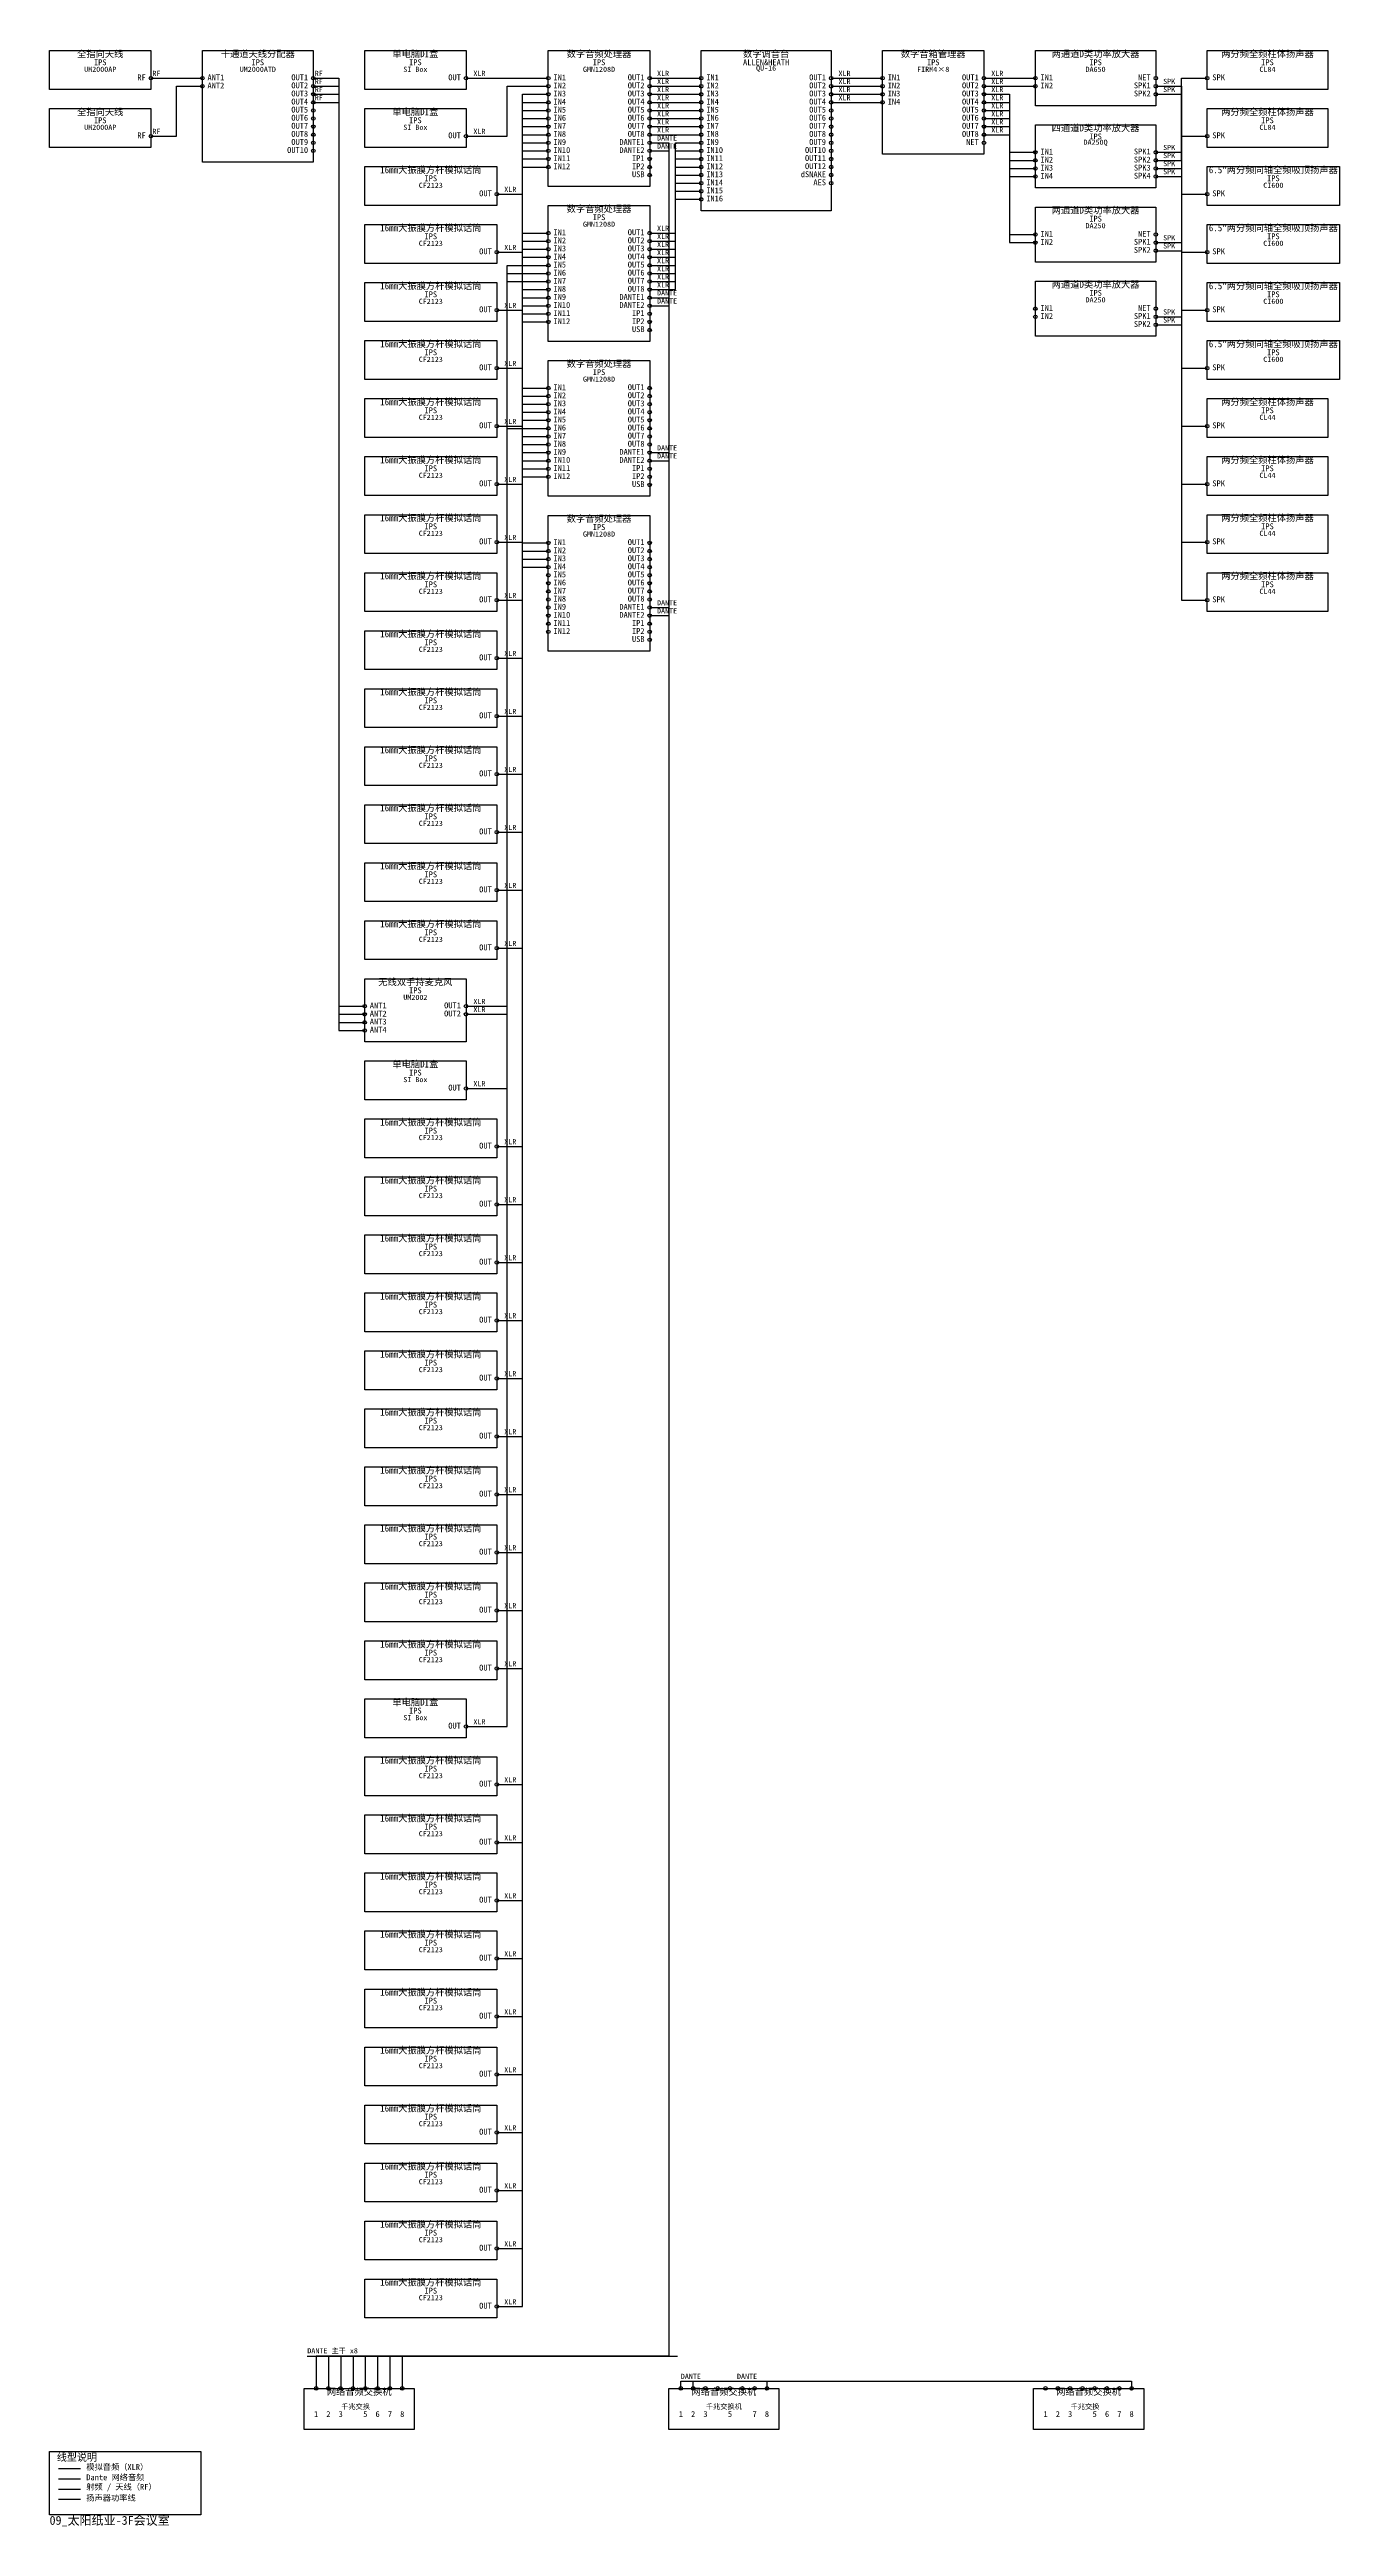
# Model space of a CAD drawing. Header units: metres. Extents: x 40 to 1796, y -3412 to -39.
import ezdxf

# ---------------------------------------------------------------- set-up
doc = ezdxf.new("R2010")
doc.units = ezdxf.units.M
for name, color, linetype in [('DEVICES', 7, 'Continuous'), ('LABELS', 7, 'Continuous'), ('LEGEND', 7, 'Continuous'), ('PORTS', 6, 'Continuous'), ('WIRE_LABELS', 7, 'Continuous'), ('WIRES_ANALOG', 4, 'Continuous'), ('WIRES_DANTE', 5, 'Continuous'), ('WIRES_RF', 40, 'Continuous'), ('WIRES_SPEAKER', 1, 'Continuous')]:
    doc.layers.add(name, color=color, linetype=linetype)
doc.styles.add('CJK', font='simsun.ttc')

msp = doc.modelspace()

# ---------------------------------------------------------------- linework, layer by layer
at = {"layer": 'DEVICES', "color": 7, "lineweight": 25, "true_color": 0xb4b2a9}
for points in [[(40, -40), (178, -40), (178, -93), (40, -93), (40, -40)], [(248, -40), (399, -40), (399, -192), (248, -192), (248, -40)], [(469, -40), (607, -40), (607, -93), (469, -93), (469, -40)], [(719, -40), (857, -40), (857, -225), (719, -225), (719, -40)], [(927, -40), (1104, -40), (1104, -258), (927, -258), (927, -40)], [(1174, -40), (1312, -40), (1312, -181), (1174, -181), (1174, -40)], [(1382, -40), (1546, -40), (1546, -115), (1382, -115), (1382, -40)], [(1616, -40), (1780, -40), (1780, -93), (1616, -93), (1616, -40)], [(40, -119), (178, -119), (178, -172), (40, -172), (40, -119)], [(469, -119), (607, -119), (607, -172), (469, -172), (469, -119)], [(1616, -119), (1780, -119), (1780, -172), (1616, -172), (1616, -119)], [(1382, -141), (1546, -141), (1546, -227), (1382, -227), (1382, -141)], [(469, -198), (649, -198), (649, -251), (469, -251), (469, -198)], [(1616, -198), (1796, -198), (1796, -251), (1616, -251), (1616, -198)], [(719, -251), (857, -251), (857, -436), (719, -436), (719, -251)], [(1382, -253), (1546, -253), (1546, -328), (1382, -328), (1382, -253)], [(469, -277), (649, -277), (649, -330), (469, -330), (469, -277)], [(1616, -277), (1796, -277), (1796, -330), (1616, -330), (1616, -277)], [(469, -356), (649, -356), (649, -409), (469, -409), (469, -356)], [(1382, -354), (1546, -354), (1546, -429), (1382, -429), (1382, -354)], [(1616, -356), (1796, -356), (1796, -409), (1616, -409), (1616, -356)], [(469, -435), (649, -435), (649, -488), (469, -488), (469, -435)], [(1616, -435), (1796, -435), (1796, -488), (1616, -488), (1616, -435)], [(719, -462), (857, -462), (857, -647), (719, -647), (719, -462)], [(469, -514), (649, -514), (649, -567), (469, -567), (469, -514)], [(1616, -514), (1780, -514), (1780, -567), (1616, -567), (1616, -514)], [(469, -593), (649, -593), (649, -646), (469, -646), (469, -593)], [(1616, -593), (1780, -593), (1780, -646), (1616, -646), (1616, -593)], [(469, -672), (649, -672), (649, -725), (469, -725), (469, -672)], [(719, -673), (857, -673), (857, -858), (719, -858), (719, -673)], [(1616, -672), (1780, -672), (1780, -725), (1616, -725), (1616, -672)], [(469, -751), (649, -751), (649, -804), (469, -804), (469, -751)], [(1616, -751), (1780, -751), (1780, -804), (1616, -804), (1616, -751)], [(469, -830), (649, -830), (649, -883), (469, -883), (469, -830)], [(469, -909), (649, -909), (649, -962), (469, -962), (469, -909)], [(469, -988), (649, -988), (649, -1041), (469, -1041), (469, -988)], [(469, -1067), (649, -1067), (649, -1120), (469, -1120), (469, -1067)], [(469, -1146), (649, -1146), (649, -1199), (469, -1199), (469, -1146)], [(469, -1225), (649, -1225), (649, -1278), (469, -1278), (469, -1225)], [(469, -1304), (607, -1304), (607, -1390), (469, -1390), (469, -1304)], [(469, -1416), (607, -1416), (607, -1469), (469, -1469), (469, -1416)], [(469, -1495), (649, -1495), (649, -1548), (469, -1548), (469, -1495)], [(469, -1574), (649, -1574), (649, -1627), (469, -1627), (469, -1574)], [(469, -1653), (649, -1653), (649, -1706), (469, -1706), (469, -1653)], [(469, -1732), (649, -1732), (649, -1785), (469, -1785), (469, -1732)], [(469, -1811), (649, -1811), (649, -1864), (469, -1864), (469, -1811)], [(469, -1890), (649, -1890), (649, -1943), (469, -1943), (469, -1890)], [(469, -1969), (649, -1969), (649, -2022), (469, -2022), (469, -1969)], [(469, -2048), (649, -2048), (649, -2101), (469, -2101), (469, -2048)], [(469, -2127), (649, -2127), (649, -2180), (469, -2180), (469, -2127)], [(469, -2206), (649, -2206), (649, -2259), (469, -2259), (469, -2206)], [(469, -2285), (607, -2285), (607, -2338), (469, -2338), (469, -2285)], [(469, -2364), (649, -2364), (649, -2417), (469, -2417), (469, -2364)], [(469, -2443), (649, -2443), (649, -2496), (469, -2496), (469, -2443)], [(469, -2522), (649, -2522), (649, -2575), (469, -2575), (469, -2522)], [(469, -2601), (649, -2601), (649, -2654), (469, -2654), (469, -2601)], [(469, -2680), (649, -2680), (649, -2733), (469, -2733), (469, -2680)], [(469, -2759), (649, -2759), (649, -2812), (469, -2812), (469, -2759)], [(469, -2838), (649, -2838), (649, -2891), (469, -2891), (469, -2838)], [(469, -2917), (649, -2917), (649, -2970), (469, -2970), (469, -2917)], [(469, -2996), (649, -2996), (649, -3049), (469, -3049), (469, -2996)], [(469, -3075), (649, -3075), (649, -3128), (469, -3128), (469, -3075)], [(386.5, -3224), (536.5, -3224), (536.5, -3280), (386.5, -3280), (386.5, -3224)], [(386.5, -3224), (536.5, -3224), (536.5, -3280), (386.5, -3280), (386.5, -3224)], [(883, -3224), (1033, -3224), (1033, -3280), (883, -3280), (883, -3224)], [(883, -3224), (1033, -3224), (1033, -3280), (883, -3280), (883, -3224)], [(1379.5, -3224), (1529.5, -3224), (1529.5, -3280), (1379.5, -3280), (1379.5, -3224)], [(1379.5, -3224), (1529.5, -3224), (1529.5, -3280), (1379.5, -3280), (1379.5, -3224)]]:
    msp.add_lwpolyline(points, dxfattribs=at)
at = {"layer": 'LEGEND', "linetype": 'CONTINUOUS', "true_color": 0x5dcaa5}
msp.add_line((52, -3333), (82, -3333), dxfattribs=at)
at = {"layer": 'LEGEND', "linetype": 'CONTINUOUS', "true_color": 0x378add}
msp.add_line((52, -3347), (82, -3347), dxfattribs=at)
at = {"layer": 'LEGEND', "linetype": 'CONTINUOUS', "true_color": 0xe8923c}
msp.add_line((52, -3361), (82, -3361), dxfattribs=at)
at = {"layer": 'LEGEND', "linetype": 'CONTINUOUS', "true_color": 0xe8655a}
msp.add_line((52, -3375), (82, -3375), dxfattribs=at)
at = {"layer": 'LEGEND', "color": 7, "lineweight": 25, "true_color": 0x8a8578}
msp.add_lwpolyline([(40, -3310), (246, -3310), (246, -3396), (40, -3396), (40, -3310)], dxfattribs=at)
at = {"layer": 'PORTS', "true_color": 0xe8923c}
for centre in [(178, -77.5), (248, -77.5), (248, -88.5), (399, -77.5), (399, -88.5), (399, -99.5), (399, -110.5), (399, -121.5), (399, -132.5), (178, -156.5), (399, -143.5), (399, -154.5), (399, -165.5), (399, -176.5), (469, -1341.5), (469, -1352.5), (469, -1363.5), (469, -1374.5)]:
    msp.add_circle(centre, 2.4, dxfattribs=at)
at = {"layer": 'PORTS', "true_color": 0x5dcaa5}
for centre in [(607, -77.5), (719, -77.5), (719, -88.5), (719, -99.5), (857, -77.5), (857, -88.5), (857, -99.5), (927, -77.5), (927, -88.5), (927, -99.5), (1104, -77.5), (1104, -88.5), (1104, -99.5), (1174, -77.5), (1174, -88.5), (1174, -99.5), (1312, -77.5), (1312, -88.5), (1312, -99.5), (1382, -77.5), (1382, -88.5), (719, -110.5), (719, -121.5), (719, -132.5), (857, -110.5), (857, -121.5), (857, -132.5), (927, -110.5), (927, -121.5), (927, -132.5), (1104, -110.5), (1104, -121.5), (1104, -132.5), (1174, -110.5), (1312, -110.5), (1312, -121.5), (1312, -132.5), (607, -156.5), (719, -143.5), (719, -154.5), (719, -165.5), (857, -143.5), (857, -154.5), (927, -143.5), (927, -154.5), (927, -165.5), (1104, -143.5), (1104, -154.5), (1104, -165.5), (1312, -143.5), (1312, -154.5), (719, -176.5), (719, -187.5), (719, -198.5), (927, -176.5), (927, -187.5), (927, -198.5), (1104, -176.5), (1104, -187.5), (1104, -198.5), (1382, -178.5), (1382, -189.5), (1382, -200.5), (649, -235.5), (927, -209.5), (927, -220.5), (927, -231.5), (1382, -211.5), (927, -242.5), (719, -288.5), (719, -299.5), (857, -288.5), (857, -299.5), (1382, -290.5), (1382, -301.5), (649, -314.5), (719, -310.5), (719, -321.5), (719, -332.5), (857, -310.5), (857, -321.5), (857, -332.5), (719, -343.5), (719, -354.5), (719, -365.5), (857, -343.5), (857, -354.5), (857, -365.5), (649, -393.5), (719, -376.5), (719, -387.5), (719, -398.5), (1382, -391.5), (1382, -402.5), (719, -409.5), (649, -472.5), (719, -499.5), (857, -499.5), (719, -510.5), (719, -521.5), (719, -532.5), (857, -510.5), (857, -521.5), (857, -532.5), (649, -551.5), (719, -543.5), (719, -554.5), (719, -565.5), (857, -543.5), (857, -554.5), (857, -565.5), (719, -576.5), (719, -587.5), (719, -598.5), (719, -609.5), (857, -576.5), (649, -630.5), (719, -620.5), (649, -709.5), (719, -710.5), (857, -710.5), (719, -721.5), (719, -732.5), (719, -743.5), (857, -721.5), (857, -732.5), (857, -743.5), (719, -754.5), (719, -765.5), (719, -776.5), (857, -754.5), (857, -765.5), (857, -776.5), (649, -788.5), (719, -787.5), (719, -798.5), (719, -809.5), (857, -787.5), (719, -820.5), (719, -831.5), (649, -867.5), (649, -946.5), (649, -1025.5), (649, -1104.5), (649, -1183.5), (649, -1262.5), (607, -1341.5), (607, -1352.5), (607, -1453.5), (649, -1532.5), (649, -1611.5), (649, -1690.5), (649, -1769.5), (649, -1848.5), (649, -1927.5), (649, -2006.5), (649, -2085.5), (649, -2164.5), (649, -2243.5), (607, -2322.5), (649, -2401.5), (649, -2480.5), (649, -2559.5), (649, -2638.5), (649, -2717.5), (649, -2796.5), (649, -2875.5), (649, -2954.5), (649, -3033.5), (649, -3112.5)]:
    msp.add_circle(centre, 2.4, dxfattribs=at)
at = {"layer": 'PORTS', "true_color": 0xb07cd9}
for centre in [(1546, -77.5), (1312, -165.5), (857, -187.5), (857, -198.5), (1546, -290.5), (857, -398.5), (1546, -391.5), (857, -409.5), (857, -609.5), (857, -620.5), (857, -820.5), (857, -831.5)]:
    msp.add_circle(centre, 2.4, dxfattribs=at)
at = {"layer": 'PORTS', "true_color": 0xe8655a}
for centre in [(1546, -88.5), (1546, -99.5), (1616, -77.5), (1616, -156.5), (1546, -178.5), (1546, -189.5), (1546, -200.5), (1546, -211.5), (1616, -235.5), (1546, -301.5), (1546, -312.5), (1616, -314.5), (1546, -402.5), (1616, -393.5), (1546, -413.5), (1616, -472.5), (1616, -551.5), (1616, -630.5), (1616, -709.5), (1616, -788.5)]:
    msp.add_circle(centre, 2.4, dxfattribs=at)
at = {"layer": 'PORTS', "true_color": 0x378add}
for centre in [(857, -165.5), (857, -176.5), (857, -376.5), (857, -387.5), (857, -587.5), (857, -598.5), (857, -798.5), (857, -809.5), (402.875, -3224), (402.875, -3224), (419.625, -3224), (419.625, -3224), (436.375, -3224), (436.375, -3224), (453.125, -3224), (453.125, -3224), (469.875, -3224), (469.875, -3224), (486.625, -3224), (486.625, -3224), (503.375, -3224), (503.375, -3224), (520.125, -3224), (520.125, -3224), (899.375, -3224), (899.375, -3224), (916.125, -3224), (916.125, -3224), (932.875, -3224), (932.875, -3224), (949.625, -3224), (949.625, -3224), (966.375, -3224), (966.375, -3224), (983.125, -3224), (983.125, -3224), (999.875, -3224), (999.875, -3224), (1016.625, -3224), (1016.625, -3224), (1395.875, -3224), (1395.875, -3224), (1412.625, -3224), (1412.625, -3224), (1429.375, -3224), (1429.375, -3224), (1446.125, -3224), (1446.125, -3224), (1462.875, -3224), (1462.875, -3224), (1479.625, -3224), (1479.625, -3224), (1496.375, -3224), (1496.375, -3224), (1513.125, -3224), (1513.125, -3224)]:
    msp.add_circle(centre, 2.4, dxfattribs=at)
at = {"layer": 'PORTS', "true_color": 0x8f7ae6}
for centre in [(857, -209.5), (857, -420.5), (857, -631.5), (857, -842.5)]:
    msp.add_circle(centre, 2.4, dxfattribs=at)
at = {"layer": 'PORTS', "true_color": 0x7fd1e8}
for centre in [(1104, -209.5), (1104, -220.5)]:
    msp.add_circle(centre, 2.4, dxfattribs=at)
at = {"layer": 'WIRES_ANALOG', "linetype": 'CONTINUOUS', "true_color": 0x5dcaa5}
for points in [[(607, -77.5), (617, -77.5), (663, -77.5), (663, -77.5), (709, -77.5), (719, -77.5)], [(607, -156.5), (617, -156.5), (663, -156.5), (663, -88.5), (709, -88.5), (719, -88.5)], [(649, -235.5), (659, -235.5), (684, -235.5), (684, -99.5), (709, -99.5), (719, -99.5)], [(857, -77.5), (867, -77.5), (892, -77.5), (892, -77.5), (917, -77.5), (927, -77.5)], [(857, -88.5), (867, -88.5), (892, -88.5), (892, -88.5), (917, -88.5), (927, -88.5)], [(857, -99.5), (867, -99.5), (892, -99.5), (892, -99.5), (917, -99.5), (927, -99.5)], [(1104, -77.5), (1114, -77.5), (1139, -77.5), (1139, -77.5), (1164, -77.5), (1174, -77.5)], [(1104, -88.5), (1114, -88.5), (1139, -88.5), (1139, -88.5), (1164, -88.5), (1174, -88.5)], [(1104, -99.5), (1114, -99.5), (1139, -99.5), (1139, -99.5), (1164, -99.5), (1174, -99.5)], [(1312, -77.5), (1322, -77.5), (1347, -77.5), (1347, -77.5), (1372, -77.5), (1382, -77.5)], [(1312, -88.5), (1322, -88.5), (1347, -88.5), (1347, -88.5), (1372, -88.5), (1382, -88.5)], [(1312, -99.5), (1322, -99.5), (1347, -99.5), (1347, -178.5), (1372, -178.5), (1382, -178.5)], [(649, -314.5), (659, -314.5), (684, -314.5), (684, -110.5), (709, -110.5), (719, -110.5)], [(649, -393.5), (659, -393.5), (684, -393.5), (684, -121.5), (709, -121.5), (719, -121.5)], [(649, -472.5), (659, -472.5), (684, -472.5), (684, -132.5), (709, -132.5), (719, -132.5)], [(857, -110.5), (867, -110.5), (892, -110.5), (892, -110.5), (917, -110.5), (927, -110.5)], [(857, -121.5), (867, -121.5), (892, -121.5), (892, -121.5), (917, -121.5), (927, -121.5)], [(857, -132.5), (867, -132.5), (892, -132.5), (892, -132.5), (917, -132.5), (927, -132.5)], [(1104, -110.5), (1114, -110.5), (1139, -110.5), (1139, -110.5), (1164, -110.5), (1174, -110.5)], [(1312, -110.5), (1322, -110.5), (1347, -110.5), (1347, -189.5), (1372, -189.5), (1382, -189.5)], [(1312, -121.5), (1322, -121.5), (1347, -121.5), (1347, -200.5), (1372, -200.5), (1382, -200.5)], [(1312, -132.5), (1322, -132.5), (1347, -132.5), (1347, -211.5), (1372, -211.5), (1382, -211.5)], [(649, -551.5), (659, -551.5), (684, -551.5), (684, -143.5), (709, -143.5), (719, -143.5)], [(649, -630.5), (659, -630.5), (684, -630.5), (684, -154.5), (709, -154.5), (719, -154.5)], [(649, -709.5), (659, -709.5), (684, -709.5), (684, -165.5), (709, -165.5), (719, -165.5)], [(857, -143.5), (867, -143.5), (892, -143.5), (892, -143.5), (917, -143.5), (927, -143.5)], [(857, -154.5), (867, -154.5), (892, -154.5), (892, -154.5), (917, -154.5), (927, -154.5)], [(857, -288.5), (867, -288.5), (892, -288.5), (892, -165.5), (917, -165.5), (927, -165.5)], [(1312, -143.5), (1322, -143.5), (1347, -143.5), (1347, -290.5), (1372, -290.5), (1382, -290.5)], [(1312, -154.5), (1322, -154.5), (1347, -154.5), (1347, -301.5), (1372, -301.5), (1382, -301.5)], [(649, -788.5), (659, -788.5), (684, -788.5), (684, -176.5), (709, -176.5), (719, -176.5)], [(649, -867.5), (659, -867.5), (684, -867.5), (684, -187.5), (709, -187.5), (719, -187.5)], [(649, -946.5), (659, -946.5), (684, -946.5), (684, -198.5), (709, -198.5), (719, -198.5)], [(857, -299.5), (867, -299.5), (892, -299.5), (892, -176.5), (917, -176.5), (927, -176.5)], [(857, -310.5), (867, -310.5), (892, -310.5), (892, -187.5), (917, -187.5), (927, -187.5)], [(857, -321.5), (867, -321.5), (892, -321.5), (892, -198.5), (917, -198.5), (927, -198.5)], [(857, -332.5), (867, -332.5), (892, -332.5), (892, -209.5), (917, -209.5), (927, -209.5)], [(857, -343.5), (867, -343.5), (892, -343.5), (892, -220.5), (917, -220.5), (927, -220.5)], [(857, -354.5), (867, -354.5), (892, -354.5), (892, -231.5), (917, -231.5), (927, -231.5)], [(857, -365.5), (867, -365.5), (892, -365.5), (892, -242.5), (917, -242.5), (927, -242.5)], [(649, -1025.5), (659, -1025.5), (684, -1025.5), (684, -288.5), (709, -288.5), (719, -288.5)], [(649, -1104.5), (659, -1104.5), (684, -1104.5), (684, -299.5), (709, -299.5), (719, -299.5)], [(607, -1341.5), (617, -1341.5), (663, -1341.5), (663, -332.5), (709, -332.5), (719, -332.5)], [(649, -1183.5), (659, -1183.5), (684, -1183.5), (684, -310.5), (709, -310.5), (719, -310.5)], [(649, -1262.5), (659, -1262.5), (684, -1262.5), (684, -321.5), (709, -321.5), (719, -321.5)], [(607, -1352.5), (617, -1352.5), (663, -1352.5), (663, -343.5), (709, -343.5), (719, -343.5)], [(607, -1453.5), (617, -1453.5), (663, -1453.5), (663, -354.5), (709, -354.5), (719, -354.5)], [(649, -1532.5), (659, -1532.5), (684, -1532.5), (684, -365.5), (709, -365.5), (719, -365.5)], [(649, -1611.5), (659, -1611.5), (684, -1611.5), (684, -376.5), (709, -376.5), (719, -376.5)], [(649, -1690.5), (659, -1690.5), (684, -1690.5), (684, -387.5), (709, -387.5), (719, -387.5)], [(649, -1769.5), (659, -1769.5), (684, -1769.5), (684, -398.5), (709, -398.5), (719, -398.5)], [(649, -1848.5), (659, -1848.5), (684, -1848.5), (684, -409.5), (709, -409.5), (719, -409.5)], [(649, -1927.5), (659, -1927.5), (684, -1927.5), (684, -499.5), (709, -499.5), (719, -499.5)], [(649, -2006.5), (659, -2006.5), (684, -2006.5), (684, -510.5), (709, -510.5), (719, -510.5)], [(649, -2085.5), (659, -2085.5), (684, -2085.5), (684, -521.5), (709, -521.5), (719, -521.5)], [(649, -2164.5), (659, -2164.5), (684, -2164.5), (684, -532.5), (709, -532.5), (719, -532.5)], [(607, -2322.5), (617, -2322.5), (663, -2322.5), (663, -554.5), (709, -554.5), (719, -554.5)], [(649, -2243.5), (659, -2243.5), (684, -2243.5), (684, -543.5), (709, -543.5), (719, -543.5)], [(649, -2401.5), (659, -2401.5), (684, -2401.5), (684, -565.5), (709, -565.5), (719, -565.5)], [(649, -2480.5), (659, -2480.5), (684, -2480.5), (684, -576.5), (709, -576.5), (719, -576.5)], [(649, -2559.5), (659, -2559.5), (684, -2559.5), (684, -587.5), (709, -587.5), (719, -587.5)], [(649, -2638.5), (659, -2638.5), (684, -2638.5), (684, -598.5), (709, -598.5), (719, -598.5)], [(649, -2717.5), (659, -2717.5), (684, -2717.5), (684, -609.5), (709, -609.5), (719, -609.5)], [(649, -2796.5), (659, -2796.5), (684, -2796.5), (684, -620.5), (709, -620.5), (719, -620.5)], [(649, -2875.5), (659, -2875.5), (684, -2875.5), (684, -710.5), (709, -710.5), (719, -710.5)], [(649, -2954.5), (659, -2954.5), (684, -2954.5), (684, -721.5), (709, -721.5), (719, -721.5)], [(649, -3033.5), (659, -3033.5), (684, -3033.5), (684, -732.5), (709, -732.5), (719, -732.5)], [(649, -3112.5), (659, -3112.5), (684, -3112.5), (684, -743.5), (709, -743.5), (719, -743.5)]]:
    msp.add_lwpolyline(points, dxfattribs=at)
at = {"layer": 'WIRES_DANTE', "linetype": 'CONTINUOUS', "true_color": 0x378add}
for points in [[(857, -165.5), (867, -165.5), (883, -165.5), (883, -3180), (402.875, -3180), (402.875, -3224)], [(857, -176.5), (867, -176.5), (883, -176.5), (883, -3180), (419.625, -3180), (419.625, -3224)], [(857, -376.5), (867, -376.5), (883, -376.5), (883, -3180), (436.375, -3180), (436.375, -3224)], [(857, -387.5), (867, -387.5), (883, -387.5), (883, -3180), (453.125, -3180), (453.125, -3224)], [(857, -587.5), (867, -587.5), (883, -587.5), (883, -3180), (469.875, -3180), (469.875, -3224)], [(857, -598.5), (867, -598.5), (883, -598.5), (883, -3180), (486.625, -3180), (486.625, -3224)], [(857, -798.5), (867, -798.5), (883, -798.5), (883, -3180), (503.375, -3180), (503.375, -3224)], [(857, -809.5), (867, -809.5), (883, -809.5), (883, -3180), (520.125, -3180), (520.125, -3224)], [(390.875, -3180), (895, -3180)], [(899.375, -3224), (899.375, -3214), (899.375, -3214), (1016.625, -3214), (1016.625, -3214), (1016.625, -3224)], [(916.125, -3224), (916.125, -3214), (916.125, -3214), (1513.125, -3214), (1513.125, -3214), (1513.125, -3224)]]:
    msp.add_lwpolyline(points, dxfattribs=at)
at = {"layer": 'WIRES_RF', "linetype": 'CONTINUOUS', "true_color": 0xe8923c}
for points in [[(178, -77.5), (188, -77.5), (213, -77.5), (213, -77.5), (238, -77.5), (248, -77.5)], [(178, -156.5), (188, -156.5), (213, -156.5), (213, -88.5), (238, -88.5), (248, -88.5)], [(399, -77.5), (409, -77.5), (434, -77.5), (434, -1341.5), (459, -1341.5), (469, -1341.5)], [(399, -88.5), (409, -88.5), (434, -88.5), (434, -1352.5), (459, -1352.5), (469, -1352.5)], [(399, -99.5), (409, -99.5), (434, -99.5), (434, -1363.5), (459, -1363.5), (469, -1363.5)], [(399, -110.5), (409, -110.5), (434, -110.5), (434, -1374.5), (459, -1374.5), (469, -1374.5)]]:
    msp.add_lwpolyline(points, dxfattribs=at)
at = {"layer": 'WIRES_SPEAKER', "linetype": 'CONTINUOUS', "true_color": 0xe8655a}
for points in [[(1546, -178.5), (1556, -178.5), (1581, -178.5), (1581, -77.5), (1606, -77.5), (1616, -77.5)], [(1546, -88.5), (1556, -88.5), (1581, -88.5), (1581, -235.5), (1606, -235.5), (1616, -235.5)], [(1546, -99.5), (1556, -99.5), (1581, -99.5), (1581, -551.5), (1606, -551.5), (1616, -551.5)], [(1546, -189.5), (1556, -189.5), (1581, -189.5), (1581, -156.5), (1606, -156.5), (1616, -156.5)], [(1546, -200.5), (1556, -200.5), (1581, -200.5), (1581, -314.5), (1606, -314.5), (1616, -314.5)], [(1546, -211.5), (1556, -211.5), (1581, -211.5), (1581, -630.5), (1606, -630.5), (1616, -630.5)], [(1546, -301.5), (1556, -301.5), (1581, -301.5), (1581, -393.5), (1606, -393.5), (1616, -393.5)], [(1546, -312.5), (1556, -312.5), (1581, -312.5), (1581, -709.5), (1606, -709.5), (1616, -709.5)], [(1546, -402.5), (1556, -402.5), (1581, -402.5), (1581, -472.5), (1606, -472.5), (1616, -472.5)], [(1546, -413.5), (1556, -413.5), (1581, -413.5), (1581, -788.5), (1606, -788.5), (1616, -788.5)]]:
    msp.add_lwpolyline(points, dxfattribs=at)

# ---------------------------------------------------------------- texts
at = {"layer": 'LABELS', "true_color": 0xf1efe8, "style": 'CJK'}
for s, insert, char_height, attachment_point in [('全指向天线', (109, -50), 9, 8), ('十通道天线分配器', (323.5, -50), 9, 8), ('单电脑DI盒', (538, -50), 9, 8), ('数字音频处理器', (788, -50), 9, 8), ('数字调音台', (1015.5, -50), 9, 8), ('数字音箱管理器', (1243, -50), 9, 8), ('两通道D类功率放大器', (1464, -50), 9, 8), ('两分频全频柱体扬声器', (1698, -50), 9, 8), ('全指向天线', (109, -129), 9, 8), ('单电脑DI盒', (538, -129), 9, 8), ('两分频全频柱体扬声器', (1698, -129), 9, 8), ('四通道D类功率放大器', (1464, -151), 9, 8), ('16mm大振膜方杆模拟话筒', (559, -208), 9, 8), ('6.5"两分频同轴全频吸顶扬声器', (1706, -208), 9, 8), ('数字音频处理器', (788, -261), 9, 8), ('两通道D类功率放大器', (1464, -263), 9, 8), ('16mm大振膜方杆模拟话筒', (559, -287), 9, 8), ('6.5"两分频同轴全频吸顶扬声器', (1706, -287), 9, 8), ('16mm大振膜方杆模拟话筒', (559, -366), 9, 8), ('两通道D类功率放大器', (1464, -364), 9, 8), ('6.5"两分频同轴全频吸顶扬声器', (1706, -366), 9, 8), ('16mm大振膜方杆模拟话筒', (559, -445), 9, 8), ('6.5"两分频同轴全频吸顶扬声器', (1706, -445), 9, 8), ('数字音频处理器', (788, -472), 9, 8), ('16mm大振膜方杆模拟话筒', (559, -524), 9, 8), ('两分频全频柱体扬声器', (1698, -524), 9, 8), ('16mm大振膜方杆模拟话筒', (559, -603), 9, 8), ('两分频全频柱体扬声器', (1698, -603), 9, 8), ('16mm大振膜方杆模拟话筒', (559, -682), 9, 8), ('数字音频处理器', (788, -683), 9, 8), ('两分频全频柱体扬声器', (1698, -682), 9, 8), ('16mm大振膜方杆模拟话筒', (559, -761), 9, 8), ('两分频全频柱体扬声器', (1698, -761), 9, 8), ('16mm大振膜方杆模拟话筒', (559, -840), 9, 8), ('16mm大振膜方杆模拟话筒', (559, -919), 9, 8), ('16mm大振膜方杆模拟话筒', (559, -998), 9, 8), ('16mm大振膜方杆模拟话筒', (559, -1077), 9, 8), ('16mm大振膜方杆模拟话筒', (559, -1156), 9, 8), ('16mm大振膜方杆模拟话筒', (559, -1235), 9, 8), ('无线双手持麦克风', (538, -1314), 9, 8), ('单电脑DI盒', (538, -1426), 9, 8), ('16mm大振膜方杆模拟话筒', (559, -1505), 9, 8), ('16mm大振膜方杆模拟话筒', (559, -1584), 9, 8), ('16mm大振膜方杆模拟话筒', (559, -1663), 9, 8), ('16mm大振膜方杆模拟话筒', (559, -1742), 9, 8), ('16mm大振膜方杆模拟话筒', (559, -1821), 9, 8), ('16mm大振膜方杆模拟话筒', (559, -1900), 9, 8), ('16mm大振膜方杆模拟话筒', (559, -1979), 9, 8), ('16mm大振膜方杆模拟话筒', (559, -2058), 9, 8), ('16mm大振膜方杆模拟话筒', (559, -2137), 9, 8), ('16mm大振膜方杆模拟话筒', (559, -2216), 9, 8), ('单电脑DI盒', (538, -2295), 9, 8), ('16mm大振膜方杆模拟话筒', (559, -2374), 9, 8), ('16mm大振膜方杆模拟话筒', (559, -2453), 9, 8), ('16mm大振膜方杆模拟话筒', (559, -2532), 9, 8), ('16mm大振膜方杆模拟话筒', (559, -2611), 9, 8), ('16mm大振膜方杆模拟话筒', (559, -2690), 9, 8), ('16mm大振膜方杆模拟话筒', (559, -2769), 9, 8), ('16mm大振膜方杆模拟话筒', (559, -2848), 9, 8), ('16mm大振膜方杆模拟话筒', (559, -2927), 9, 8), ('16mm大振膜方杆模拟话筒', (559, -3006), 9, 8), ('16mm大振膜方杆模拟话筒', (559, -3085), 9, 8), ('网络音频交换机', (461.5, -3234), 9, 8), ('网络音频交换机', (461.5, -3234), 9, 8), ('网络音频交换机', (958, -3234), 9, 8), ('网络音频交换机', (958, -3234), 9, 8), ('网络音频交换机', (1454.5, -3234), 9, 8), ('网络音频交换机', (1454.5, -3234), 9, 8), ('09_太阳纸业-3F会议室', (40, -3412), 12, 7)]:
    msp.add_mtext(s, dxfattribs=dict(at, insert=insert, char_height=char_height, attachment_point=attachment_point))
at = {"layer": 'LABELS', "true_color": 0x9a978d, "char_height": 7, "attachment_point": 8, "style": 'CJK'}
for s, insert in [('UM2000AP', (109, -69)), ('UM2000ATD', (323.5, -69)), ('SI Box', (538, -69)), ('GMN1208D', (788, -69)), ('QU-16', (1015.5, -69)), ('FIRM4×8', (1243, -69)), ('DA650', (1464, -69)), ('CL84', (1698, -69)), ('UM2000AP', (109, -148)), ('SI Box', (538, -148)), ('DA250Q', (1464, -170)), ('CL84', (1698, -148)), ('CF2123', (559, -227)), ('CI600', (1706, -227)), ('CF2123', (559, -306)), ('GMN1208D', (788, -280)), ('DA250', (1464, -282)), ('CI600', (1706, -306)), ('CF2123', (559, -385)), ('DA250', (1464, -383)), ('CI600', (1706, -385)), ('CF2123', (559, -464)), ('CI600', (1706, -464)), ('GMN1208D', (788, -491)), ('CF2123', (559, -543)), ('CL44', (1698, -543)), ('CF2123', (559, -622)), ('CL44', (1698, -622)), ('CF2123', (559, -701)), ('GMN1208D', (788, -702)), ('CL44', (1698, -701)), ('CF2123', (559, -780)), ('CL44', (1698, -780)), ('CF2123', (559, -859)), ('CF2123', (559, -938)), ('CF2123', (559, -1017)), ('CF2123', (559, -1096)), ('CF2123', (559, -1175)), ('CF2123', (559, -1254)), ('UM2002', (538, -1333)), ('SI Box', (538, -1445)), ('CF2123', (559, -1524)), ('CF2123', (559, -1603)), ('CF2123', (559, -1682)), ('CF2123', (559, -1761)), ('CF2123', (559, -1840)), ('CF2123', (559, -1919)), ('CF2123', (559, -1998)), ('CF2123', (559, -2077)), ('CF2123', (559, -2156)), ('CF2123', (559, -2235)), ('SI Box', (538, -2314)), ('CF2123', (559, -2393)), ('CF2123', (559, -2472)), ('CF2123', (559, -2551)), ('CF2123', (559, -2630)), ('CF2123', (559, -2709)), ('CF2123', (559, -2788)), ('CF2123', (559, -2867)), ('CF2123', (559, -2946)), ('CF2123', (559, -3025)), ('CF2123', (559, -3104)), ('千兆交换机', (461.5, -3253)), ('千兆交换机', (461.5, -3253)), ('千兆交换机', (958, -3253)), ('千兆交换机', (958, -3253)), ('千兆交换机', (1454.5, -3253)), ('千兆交换机', (1454.5, -3253))]:
    msp.add_mtext(s, dxfattribs=dict(at, insert=insert))
at = {"layer": 'LABELS', "true_color": 0xc4c2b8, "char_height": 8, "attachment_point": 8, "style": 'CJK'}
for s, insert in [('IPS', (109, -60)), ('IPS', (323.5, -60)), ('IPS', (538, -60)), ('IPS', (788, -60)), ('ALLEN&HEATH', (1015.5, -60)), ('IPS', (1243, -60)), ('IPS', (1464, -60)), ('IPS', (1698, -60)), ('IPS', (109, -139)), ('IPS', (538, -139)), ('IPS', (1698, -139)), ('IPS', (1464, -161)), ('IPS', (559, -218)), ('IPS', (1706, -218)), ('IPS', (788, -271)), ('IPS', (1464, -273)), ('IPS', (559, -297)), ('IPS', (1706, -297)), ('IPS', (559, -376)), ('IPS', (1464, -374)), ('IPS', (1706, -376)), ('IPS', (559, -455)), ('IPS', (1706, -455)), ('IPS', (788, -482)), ('IPS', (559, -534)), ('IPS', (1698, -534)), ('IPS', (559, -613)), ('IPS', (1698, -613)), ('IPS', (559, -692)), ('IPS', (788, -693)), ('IPS', (1698, -692)), ('IPS', (559, -771)), ('IPS', (1698, -771)), ('IPS', (559, -850)), ('IPS', (559, -929)), ('IPS', (559, -1008)), ('IPS', (559, -1087)), ('IPS', (559, -1166)), ('IPS', (559, -1245)), ('IPS', (538, -1324)), ('IPS', (538, -1436)), ('IPS', (559, -1515)), ('IPS', (559, -1594)), ('IPS', (559, -1673)), ('IPS', (559, -1752)), ('IPS', (559, -1831)), ('IPS', (559, -1910)), ('IPS', (559, -1989)), ('IPS', (559, -2068)), ('IPS', (559, -2147)), ('IPS', (559, -2226)), ('IPS', (538, -2305)), ('IPS', (559, -2384)), ('IPS', (559, -2463)), ('IPS', (559, -2542)), ('IPS', (559, -2621)), ('IPS', (559, -2700)), ('IPS', (559, -2779)), ('IPS', (559, -2858)), ('IPS', (559, -2937)), ('IPS', (559, -3016)), ('IPS', (559, -3095)), ('HUAWEI', (461.5, -3244)), ('HUAWEI', (461.5, -3244)), ('HUAWEI', (958, -3244)), ('HUAWEI', (958, -3244)), ('HUAWEI', (1454.5, -3244)), ('HUAWEI', (1454.5, -3244))]:
    msp.add_mtext(s, dxfattribs=dict(at, insert=insert))
at = {"layer": 'LABELS', "true_color": 0xf5f5ec, "char_height": 8, "style": 'CJK'}
for s, insert, attachment_point in [('RF', (171, -80.5), 9), ('ANT1', (255, -80.5), 7), ('ANT2', (255, -91.5), 7), ('OUT1', (392, -80.5), 9), ('OUT2', (392, -91.5), 9), ('OUT3', (392, -102.5), 9), ('OUT', (600, -80.5), 9), ('IN1', (726, -80.5), 7), ('IN2', (726, -91.5), 7), ('IN3', (726, -102.5), 7), ('OUT1', (850, -80.5), 9), ('OUT2', (850, -91.5), 9), ('OUT3', (850, -102.5), 9), ('IN1', (934, -80.5), 7), ('IN2', (934, -91.5), 7), ('IN3', (934, -102.5), 7), ('OUT1', (1097, -80.5), 9), ('OUT2', (1097, -91.5), 9), ('OUT3', (1097, -102.5), 9), ('IN1', (1181, -80.5), 7), ('IN2', (1181, -91.5), 7), ('IN3', (1181, -102.5), 7), ('OUT1', (1305, -80.5), 9), ('OUT2', (1305, -91.5), 9), ('OUT3', (1305, -102.5), 9), ('IN1', (1389, -80.5), 7), ('IN2', (1389, -91.5), 7), ('SPK1', (1539, -91.5), 9), ('SPK2', (1539, -102.5), 9), ('NET', (1539, -80.5), 9), ('SPK', (1623, -80.5), 7), ('OUT4', (392, -113.5), 9), ('OUT5', (392, -124.5), 9), ('OUT6', (392, -135.5), 9), ('IN4', (726, -113.5), 7), ('IN5', (726, -124.5), 7), ('IN6', (726, -135.5), 7), ('OUT4', (850, -113.5), 9), ('OUT5', (850, -124.5), 9), ('OUT6', (850, -135.5), 9), ('IN4', (934, -113.5), 7), ('IN5', (934, -124.5), 7), ('IN6', (934, -135.5), 7), ('OUT4', (1097, -113.5), 9), ('OUT5', (1097, -124.5), 9), ('OUT6', (1097, -135.5), 9), ('IN4', (1181, -113.5), 7), ('OUT4', (1305, -113.5), 9), ('OUT5', (1305, -124.5), 9), ('OUT6', (1305, -135.5), 9), ('RF', (171, -159.5), 9), ('OUT7', (392, -146.5), 9), ('OUT8', (392, -157.5), 9), ('OUT9', (392, -168.5), 9), ('OUT', (600, -159.5), 9), ('IN7', (726, -146.5), 7), ('IN8', (726, -157.5), 7), ('IN9', (726, -168.5), 7), ('DANTE1', (850, -168.5), 9), ('OUT7', (850, -146.5), 9), ('OUT8', (850, -157.5), 9), ('IN7', (934, -146.5), 7), ('IN8', (934, -157.5), 7), ('IN9', (934, -168.5), 7), ('OUT7', (1097, -146.5), 9), ('OUT8', (1097, -157.5), 9), ('OUT9', (1097, -168.5), 9), ('OUT7', (1305, -146.5), 9), ('OUT8', (1305, -157.5), 9), ('NET', (1305, -168.5), 9), ('SPK', (1623, -159.5), 7), ('OUT10', (392, -179.5), 9), ('IN10', (726, -179.5), 7), ('IN11', (726, -190.5), 7), ('IN12', (726, -201.5), 7), ('DANTE2', (850, -179.5), 9), ('IP1', (850, -190.5), 9), ('IP2', (850, -201.5), 9), ('IN10', (934, -179.5), 7), ('IN11', (934, -190.5), 7), ('IN12', (934, -201.5), 7), ('OUT10', (1097, -179.5), 9), ('OUT11', (1097, -190.5), 9), ('OUT12', (1097, -201.5), 9), ('IN1', (1389, -181.5), 7), ('IN2', (1389, -192.5), 7), ('IN3', (1389, -203.5), 7), ('SPK1', (1539, -181.5), 9), ('SPK2', (1539, -192.5), 9), ('SPK3', (1539, -203.5), 9), ('OUT', (642, -238.5), 9), ('USB', (850, -212.5), 9), ('IN13', (934, -212.5), 7), ('IN14', (934, -223.5), 7), ('IN15', (934, -234.5), 7), ('dSNAKE ', (1097, -212.5), 9), ('AES', (1097, -223.5), 9), ('IN4', (1389, -214.5), 7), ('SPK4', (1539, -214.5), 9), ('SPK', (1623, -238.5), 7), ('IN16', (934, -245.5), 7), ('IN1', (726, -291.5), 7), ('IN2', (726, -302.5), 7), ('OUT1', (850, -291.5), 9), ('OUT2', (850, -302.5), 9), ('IN1', (1389, -293.5), 7), ('IN2', (1389, -304.5), 7), ('SPK1', (1539, -304.5), 9), ('NET', (1539, -293.5), 9), ('OUT', (642, -317.5), 9), ('IN3', (726, -313.5), 7), ('IN4', (726, -324.5), 7), ('IN5', (726, -335.5), 7), ('OUT3', (850, -313.5), 9), ('OUT4', (850, -324.5), 9), ('OUT5', (850, -335.5), 9), ('SPK2', (1539, -315.5), 9), ('SPK', (1623, -317.5), 7), ('IN6', (726, -346.5), 7), ('IN7', (726, -357.5), 7), ('IN8', (726, -368.5), 7), ('OUT6', (850, -346.5), 9), ('OUT7', (850, -357.5), 9), ('OUT8', (850, -368.5), 9), ('OUT', (642, -396.5), 9), ('IN9', (726, -379.5), 7), ('IN10', (726, -390.5), 7), ('IN11', (726, -401.5), 7), ('IN12', (726, -412.5), 7), ('DANTE1', (850, -379.5), 9), ('DANTE2', (850, -390.5), 9), ('IP1', (850, -401.5), 9), ('IP2', (850, -412.5), 9), ('IN1', (1389, -394.5), 7), ('IN2', (1389, -405.5), 7), ('SPK1', (1539, -405.5), 9), ('NET', (1539, -394.5), 9), ('SPK', (1623, -396.5), 7), ('USB', (850, -423.5), 9), ('SPK2', (1539, -416.5), 9), ('OUT', (642, -475.5), 9), ('SPK', (1623, -475.5), 7), ('IN1', (726, -502.5), 7), ('IN2', (726, -513.5), 7), ('OUT1', (850, -502.5), 9), ('OUT2', (850, -513.5), 9), ('IN3', (726, -524.5), 7), ('IN4', (726, -535.5), 7), ('IN5', (726, -546.5), 7), ('OUT3', (850, -524.5), 9), ('OUT4', (850, -535.5), 9), ('OUT5', (850, -546.5), 9), ('OUT', (642, -554.5), 9), ('IN6', (726, -557.5), 7), ('IN7', (726, -568.5), 7), ('IN8', (726, -579.5), 7), ('OUT6', (850, -557.5), 9), ('OUT7', (850, -568.5), 9), ('OUT8', (850, -579.5), 9), ('SPK', (1623, -554.5), 7), ('IN9', (726, -590.5), 7), ('IN10', (726, -601.5), 7), ('IN11', (726, -612.5), 7), ('DANTE1', (850, -590.5), 9), ('DANTE2', (850, -601.5), 9), ('IP1', (850, -612.5), 9), ('OUT', (642, -633.5), 9), ('IN12', (726, -623.5), 7), ('USB', (850, -634.5), 9), ('IP2', (850, -623.5), 9), ('SPK', (1623, -633.5), 7), ('OUT', (642, -712.5), 9), ('IN1', (726, -713.5), 7), ('OUT1', (850, -713.5), 9), ('SPK', (1623, -712.5), 7), ('IN2', (726, -724.5), 7), ('IN3', (726, -735.5), 7), ('IN4', (726, -746.5), 7), ('OUT2', (850, -724.5), 9), ('OUT3', (850, -735.5), 9), ('OUT4', (850, -746.5), 9), ('IN5', (726, -757.5), 7), ('IN6', (726, -768.5), 7), ('IN7', (726, -779.5), 7), ('OUT5', (850, -757.5), 9), ('OUT6', (850, -768.5), 9), ('OUT7', (850, -779.5), 9), ('OUT', (642, -791.5), 9), ('IN8', (726, -790.5), 7), ('IN9', (726, -801.5), 7), ('IN10', (726, -812.5), 7), ('DANTE1', (850, -801.5), 9), ('DANTE2', (850, -812.5), 9), ('OUT8', (850, -790.5), 9), ('SPK', (1623, -791.5), 7), ('IN11', (726, -823.5), 7), ('IN12', (726, -834.5), 7), ('USB', (850, -845.5), 9), ('IP1', (850, -823.5), 9), ('IP2', (850, -834.5), 9), ('OUT', (642, -870.5), 9), ('OUT', (642, -949.5), 9), ('OUT', (642, -1028.5), 9), ('OUT', (642, -1107.5), 9), ('OUT', (642, -1186.5), 9), ('OUT', (642, -1265.5), 9), ('ANT1', (476, -1344.5), 7), ('ANT2', (476, -1355.5), 7), ('OUT1', (600, -1344.5), 9), ('OUT2', (600, -1355.5), 9), ('ANT3', (476, -1366.5), 7), ('ANT4', (476, -1377.5), 7), ('OUT', (600, -1456.5), 9), ('OUT', (642, -1535.5), 9), ('OUT', (642, -1614.5), 9), ('OUT', (642, -1693.5), 9), ('OUT', (642, -1772.5), 9), ('OUT', (642, -1851.5), 9), ('OUT', (642, -1930.5), 9), ('OUT', (642, -2009.5), 9), ('OUT', (642, -2088.5), 9), ('OUT', (642, -2167.5), 9), ('OUT', (642, -2246.5), 9), ('OUT', (600, -2325.5), 9), ('OUT', (642, -2404.5), 9), ('OUT', (642, -2483.5), 9), ('OUT', (642, -2562.5), 9), ('OUT', (642, -2641.5), 9), ('OUT', (642, -2720.5), 9), ('OUT', (642, -2799.5), 9), ('OUT', (642, -2878.5), 9), ('OUT', (642, -2957.5), 9), ('OUT', (642, -3036.5), 9), ('OUT', (642, -3115.5), 9), ('1', (402.875, -3263), 8), ('1', (402.875, -3263), 8), ('2', (419.625, -3263), 8), ('2', (419.625, -3263), 8), ('3', (436.375, -3263), 8), ('3', (436.375, -3263), 8), ('4', (453.125, -3263), 8), ('4', (453.125, -3263), 8), ('5', (469.875, -3263), 8), ('5', (469.875, -3263), 8), ('6', (486.625, -3263), 8), ('6', (486.625, -3263), 8), ('7', (503.375, -3263), 8), ('7', (503.375, -3263), 8), ('8', (520.125, -3263), 8), ('8', (520.125, -3263), 8), ('1', (899.375, -3263), 8), ('1', (899.375, -3263), 8), ('2', (916.125, -3263), 8), ('2', (916.125, -3263), 8), ('3', (932.875, -3263), 8), ('3', (932.875, -3263), 8), ('4', (949.625, -3263), 8), ('4', (949.625, -3263), 8), ('5', (966.375, -3263), 8), ('5', (966.375, -3263), 8), ('6', (983.125, -3263), 8), ('6', (983.125, -3263), 8), ('7', (999.875, -3263), 8), ('7', (999.875, -3263), 8), ('8', (1016.625, -3263), 8), ('8', (1016.625, -3263), 8), ('1', (1395.875, -3263), 8), ('1', (1395.875, -3263), 8), ('2', (1412.625, -3263), 8), ('2', (1412.625, -3263), 8), ('3', (1429.375, -3263), 8), ('3', (1429.375, -3263), 8), ('4', (1446.125, -3263), 8), ('4', (1446.125, -3263), 8), ('5', (1462.875, -3263), 8), ('5', (1462.875, -3263), 8), ('6', (1479.625, -3263), 8), ('6', (1479.625, -3263), 8), ('7', (1496.375, -3263), 8), ('7', (1496.375, -3263), 8), ('8', (1513.125, -3263), 8), ('8', (1513.125, -3263), 8)]:
    msp.add_mtext(s, dxfattribs=dict(at, insert=insert, attachment_point=attachment_point))
at = {"layer": 'LEGEND', "true_color": 0xf1efe8, "insert": (50, -3324), "char_height": 10, "attachment_point": 7, "style": 'CJK'}
msp.add_mtext('线型说明', dxfattribs=at)
at = {"layer": 'LEGEND', "true_color": 0xe8e6dd, "char_height": 8, "attachment_point": 7, "style": 'CJK'}
for s, insert in [('模拟音频（XLR）', (90, -3336)), ('射频 / 天线（RF）', (90, -3364)), ('扬声器功率线', (90, -3378)), ('Dante 网络音频', (90, -3350))]:
    msp.add_mtext(s, dxfattribs=dict(at, insert=insert))
at = {"layer": 'WIRE_LABELS', "true_color": 0xe8923c, "char_height": 7, "attachment_point": 7, "style": 'CJK'}
for insert in [(180, -74.5), (401, -74.5), (401, -85.5), (401, -96.5), (401, -107.5), (180, -153.5)]:
    msp.add_mtext('RF', dxfattribs=dict(at, insert=insert))
at = {"layer": 'WIRE_LABELS', "true_color": 0x5dcaa5, "char_height": 7, "attachment_point": 7, "style": 'CJK'}
for insert in [(617, -74.5), (867, -74.5), (867, -85.5), (867, -96.5), (867, -107.5), (1114, -74.5), (1114, -85.5), (1114, -96.5), (1114, -107.5), (1322, -74.5), (1322, -85.5), (1322, -96.5), (1322, -107.5), (867, -118.5), (867, -129.5), (867, -140.5), (1322, -118.5), (1322, -129.5), (1322, -140.5), (617, -153.5), (867, -151.5), (1322, -151.5), (659, -232.5), (867, -285.5), (867, -296.5), (867, -307.5), (659, -311.5), (867, -318.5), (867, -329.5), (867, -340.5), (867, -351.5), (867, -362.5), (659, -390.5), (659, -469.5), (659, -548.5), (659, -627.5), (659, -706.5), (659, -785.5), (659, -864.5), (659, -943.5), (659, -1022.5), (659, -1101.5), (659, -1180.5), (659, -1259.5), (617, -1338.5), (617, -1349.5), (617, -1450.5), (659, -1529.5), (659, -1608.5), (659, -1687.5), (659, -1766.5), (659, -1845.5), (659, -1924.5), (659, -2003.5), (659, -2082.5), (659, -2161.5), (659, -2240.5), (617, -2319.5), (659, -2398.5), (659, -2477.5), (659, -2556.5), (659, -2635.5), (659, -2714.5), (659, -2793.5), (659, -2872.5), (659, -2951.5), (659, -3030.5), (659, -3109.5)]:
    msp.add_mtext('XLR', dxfattribs=dict(at, insert=insert))
at = {"layer": 'WIRE_LABELS', "true_color": 0xe8655a, "char_height": 7, "attachment_point": 7, "style": 'CJK'}
for insert in [(1556, -85.5), (1556, -96.5), (1556, -175.5), (1556, -186.5), (1556, -197.5), (1556, -208.5), (1556, -298.5), (1556, -309.5), (1556, -399.5), (1556, -410.5)]:
    msp.add_mtext('SPK', dxfattribs=dict(at, insert=insert))
at = {"layer": 'WIRE_LABELS', "true_color": 0x378add, "char_height": 7, "attachment_point": 7, "style": 'CJK'}
for s, insert in [('DANTE', (867, -162.5)), ('DANTE', (867, -173.5)), ('DANTE', (867, -373.5)), ('DANTE', (867, -384.5)), ('DANTE', (867, -584.5)), ('DANTE', (867, -595.5)), ('DANTE', (867, -795.5)), ('DANTE', (867, -806.5)), ('DANTE 主干 x8', (390.875, -3177)), ('DANTE', (899.375, -3211)), ('DANTE', (975.825, -3211))]:
    msp.add_mtext(s, dxfattribs=dict(at, insert=insert))

doc.saveas('drawing.dxf')
